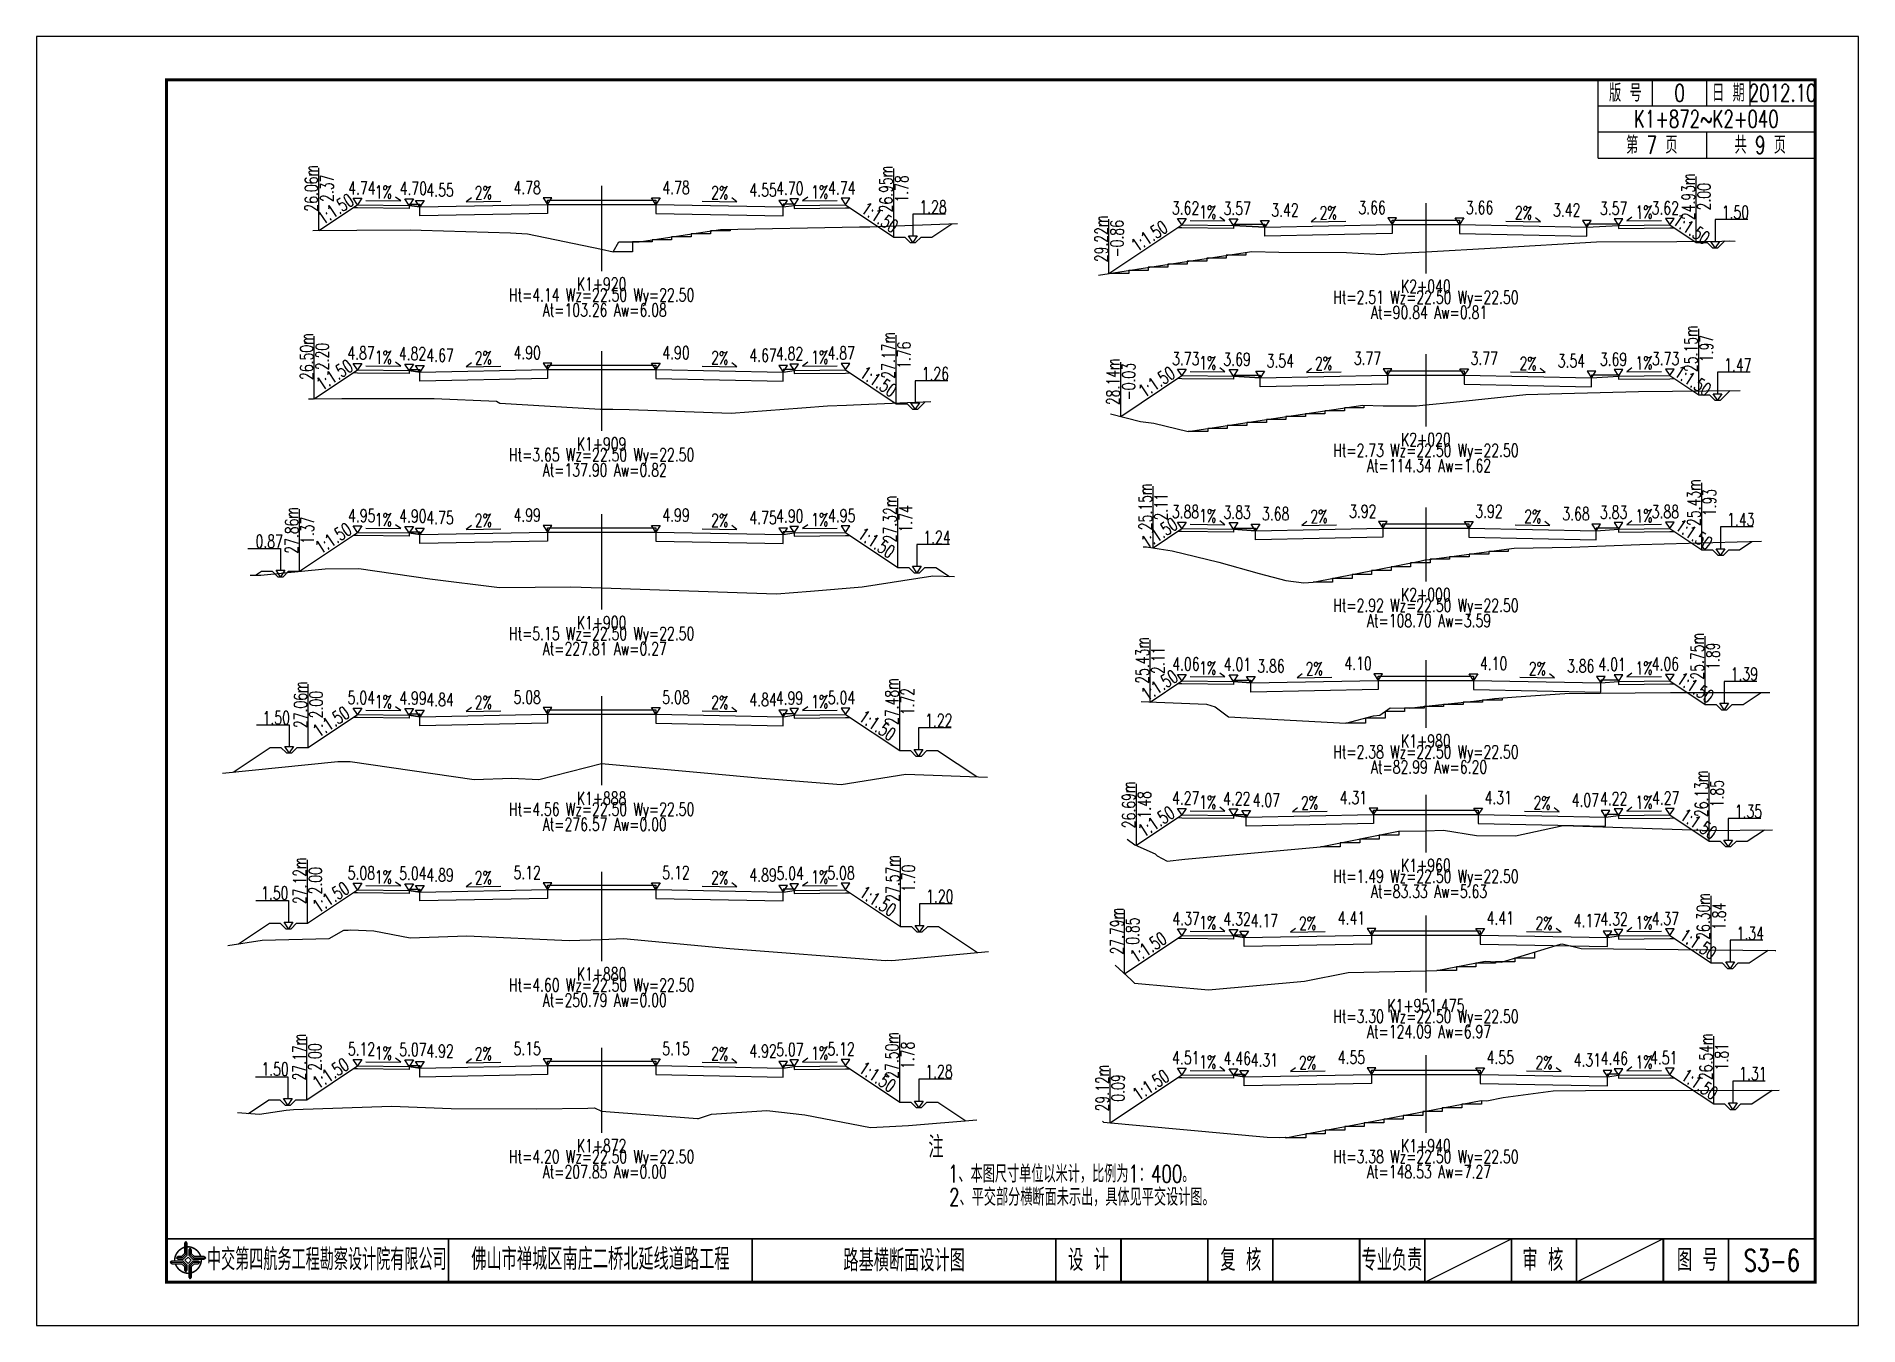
# Model space of a CAD drawing. Header units: inches. Extents: x 421 to 4881, y 2205 to 2769.
# Drawn here: x 3451.1 to 3871.1, y 2205.2 to 2502.2 of the extents above; entities that cross this region are included whole.
import ezdxf
from ezdxf.enums import TextEntityAlignment as Align

# ---------------------------------------------------------------- set-up
doc = ezdxf.new("R2010")
doc.units = ezdxf.units.IN
for name, color, linetype in [('dmx', 2, 'Continuous'), ('fengd', 3, 'Continuous'), ('lc', 3, 'Continuous'), ('shuju', 3, 'Continuous'), ('sjx', 1, 'Continuous'), ('zhix', 4, 'ByLayer'), ('右标高', 3, 'Continuous'), ('右标高1', 3, 'Continuous'), ('图框', 7, 'Continuous'), ('左标高', 3, 'Continuous'), ('左标高1', 3, 'Continuous'), ('阶梯', 4, 'Continuous'), ('附加板块标注A', 3, 'Continuous')]:
    doc.layers.add(name, color=color, linetype=linetype)
doc.styles.get("Standard").update_dxf_attribs({"font": 'simplex1.shx', "width": 0.7, "bigfont": 'hztxt.shx'})

msp = doc.modelspace()

# ---------------------------------------------------------------- texts
at = {"width": 0.7}
for tag, text, p in [('路基横断面设计图', '图 纸 名 称', (3651.09, 2220.15)), ('S3-6', '1S5-13', (3851.09, 2220.15))]:
    msp.add_attdef(tag, text=text, height=5, dxfattribs=at).set_placement(p, align=Align.MIDDLE_CENTER)
at = {"layer": 'shuju', "width": 0.7}
for s, rotation, p in [('26.06m', 90, (3514.46, 2467.18)), ('2.37', 90, (3518.06, 2467.18)), ('26.95m', 90, (3646.94, 2467.02)), ('1.78', 90, (3650.54, 2467.02)), ('24.93m', 90, (3831.87, 2465.23)), ('1:1.50', 33.6901, (3520.03, 2462.38)), ('1%', 359.4271, (3531.07, 2466.3)), ('2%', 1.1458, (3554.11, 2466.16)), ('2%', 358.8542, (3608.6, 2466.16)), ('1%', 0.5729, (3631.64, 2466.3)), ('2.00', 90, (3835.47, 2465.23)), ('1:1.50', 326.3099, (3645.51, 2460.5)), ('1%', 359.4271, (3721.07, 2461.68)), ('2%', 1.1458, (3748.86, 2461.54)), ('2%', 358.8542, (3793.85, 2461.54)), ('1%', 0.5729, (3821.64, 2461.68)), ('29.22m', 90, (3696.55, 2455.54)), ('-0.86', 90, (3700.15, 2455.54)), ('1:1.50', 33.6901, (3707.63, 2456.16)), ('1:1.50', 326.3099, (3832.6, 2457.82)), ('26.50m', 90, (3513.36, 2428.41)), ('27.17m', 90, (3647.47, 2428.7)), ('25.15m', 90, (3832.44, 2430.25)), ('1.97', 90, (3836.04, 2430.25)), ('2.20', 90, (3516.96, 2428.41)), ('1%', 359.4271, (3531.07, 2428.25)), ('2%', 1.1458, (3554.11, 2428.11)), ('2%', 358.8542, (3608.6, 2428.11)), ('1%', 0.5729, (3631.64, 2428.25)), ('1.76', 90, (3651.07, 2428.7)), ('28.14m', 90, (3699.26, 2422.61)), ('1%', 359.4271, (3721.07, 2426.95)), ('2%', 1.1458, (3747.79, 2426.81)), ('2%', 358.8542, (3794.92, 2426.81)), ('1%', 0.5729, (3821.64, 2426.95)), ('1:1.50', 33.6901, (3519.81, 2424.18)), ('1:1.50', 326.3099, (3645.18, 2422.66)), ('-0.03', 90, (3702.86, 2422.61)), ('1:1.50', 33.6901, (3709.32, 2422.56)), ('1:1.50', 326.3099, (3832.92, 2422.87)), ('25.15m', 90, (3706.72, 2393.79)), ('25.43m', 90, (3833.13, 2394.78)), ('27.32m', 90, (3647.85, 2391.01)), ('2.11', 90, (3710.32, 2393.79)), ('1.93', 90, (3836.73, 2394.78)), ('27.86m', 90, (3509.95, 2388.37)), ('1.37', 90, (3513.55, 2388.37)), ('1:1.50', 33.6901, (3519.53, 2386.56)), ('1%', 359.4271, (3531.07, 2390.81)), ('2%', 1.1458, (3554.11, 2390.67)), ('2%', 358.8542, (3608.6, 2390.67)), ('1%', 0.5729, (3631.64, 2390.81)), ('1.74', 90, (3651.45, 2391.01)), ('1:1.50', 33.6901, (3709.93, 2387.73)), ('1%', 359.4271, (3721.07, 2391.71)), ('2%', 1.1458, (3746.72, 2391.57)), ('2%', 358.8542, (3796, 2391.57)), ('1%', 0.5729, (3821.64, 2391.71)), ('1:1.50', 326.3099, (3833.2, 2387.45)), ('1:1.50', 326.3099, (3644.74, 2385.52)), ('25.43m', 90, (3706.03, 2358.43)), ('2.11', 90, (3709.63, 2358.43)), ('25.75m', 90, (3833.94, 2359.37)), ('1.89', 90, (3837.54, 2359.37)), ('1%', 359.4271, (3721.07, 2356.63)), ('2%', 1.1458, (3745.64, 2356.49)), ('2%', 358.8542, (3797.07, 2356.49)), ('1%', 0.5729, (3821.64, 2356.63)), ('27.06m', 90, (3511.96, 2348.21)), ('27.48m', 90, (3648.27, 2348.93)), ('1:1.50', 33.6901, (3709.97, 2352.67)), ('1:1.50', 326.3099, (3833.52, 2352.15)), ('2.00', 90, (3515.56, 2348.21)), ('1%', 359.4271, (3531.07, 2348.87)), ('2%', 1.1458, (3554.11, 2348.73)), ('2%', 358.8542, (3608.6, 2348.73)), ('1%', 0.5729, (3631.64, 2348.87)), ('1.72', 90, (3651.87, 2348.93)), ('1:1.50', 33.6901, (3519.03, 2344.28)), ('1:1.50', 326.3099, (3644.95, 2343.44)), ('26.13m', 90, (3834.88, 2327.7)), ('26.69m', 90, (3702.87, 2325.13)), ('1.48', 90, (3706.47, 2325.13)), ('1%', 359.4271, (3721.07, 2325.73)), ('2%', 1.1458, (3744.57, 2325.59)), ('2%', 358.8542, (3798.15, 2325.59)), ('1%', 0.5729, (3821.64, 2325.73)), ('1.85', 90, (3838.48, 2327.7)), ('1:1.50', 33.6901, (3709.24, 2321.28)), ('1:1.50', 326.3099, (3834.27, 2320.75)), ('27.12m', 90, (3511.8, 2307.64)), ('2.00', 90, (3515.4, 2307.64)), ('27.57m', 90, (3648.49, 2308.19)), ('1.70', 90, (3652.09, 2308.19)), ('1:1.50', 33.6901, (3518.96, 2303.84)), ('1%', 359.4271, (3531.07, 2308.48)), ('2%', 1.1458, (3554.11, 2308.34)), ('2%', 358.8542, (3608.6, 2308.34)), ('1%', 0.5729, (3631.64, 2308.48)), ('1:1.50', 326.3099, (3645.06, 2302.97)), ('26.30m', 90, (3835.32, 2299.43)), ('1.84', 90, (3838.92, 2299.43)), ('27.79m', 90, (3700.14, 2296.03)), ('0.85', 90, (3703.74, 2296.03)), ('1%', 359.4271, (3721.07, 2297.97)), ('2%', 1.1458, (3744.11, 2297.83)), ('2%', 358.8542, (3798.6, 2297.83)), ('1%', 0.5729, (3821.64, 2297.97)), ('1:1.50', 33.6901, (3707.39, 2292.29)), ('1:1.50', 326.3099, (3834.17, 2293.06)), ('27.50m', 90, (3648.31, 2267.4)), ('27.17m', 90, (3511.67, 2267.02)), ('2.00', 90, (3515.27, 2267.02)), ('1%', 359.4271, (3531.07, 2267.91)), ('2%', 1.1458, (3554.11, 2267.77)), ('2%', 358.8542, (3608.6, 2267.77)), ('1%', 0.5729, (3631.64, 2267.91)), ('1.78', 90, (3651.91, 2267.4)), ('26.54m', 90, (3835.91, 2267.1)), ('1.81', 90, (3839.51, 2267.1)), ('1:1.50', 33.6901, (3518.91, 2263.25)), ('1:1.50', 326.3099, (3644.97, 2262.47)), ('29.12m', 90, (3696.8, 2259.89)), ('1:1.50', 33.6901, (3707.97, 2260.58)), ('1%', 359.4271, (3721.07, 2265.88)), ('2%', 1.1458, (3744.11, 2265.73)), ('2%', 358.8542, (3798.6, 2265.73)), ('1%', 0.5729, (3821.64, 2265.88)), ('1:1.50', 326.3099, (3834.47, 2260.76)), ('0.09', 90, (3700.4, 2259.89))]:
    msp.add_text(s, height=3, rotation=rotation, dxfattribs=at).set_placement(p, align=Align.MIDDLE)
for s, p in [('1.28', (3654.61, 2461.35)), ('1.50', (3839.55, 2460.15)), ('1.47', (3840.11, 2424.97)), ('1.26', (3655.15, 2422.94)), ('1.43', (3840.8, 2389.36)), ('0.87', (3501.59, 2384.34)), ('1.24', (3655.53, 2385.25)), ('1.39', (3841.62, 2353.77)), ('1.50', (3503.22, 2343.68)), ('1.22', (3655.94, 2343.07)), ('1.35', (3842.56, 2322.11)), ('1.50', (3502.87, 2303.3)), ('1.20', (3656.17, 2302.55)), ('1.34', (3842.99, 2294.04)), ('1.50', (3502.94, 2262.73)), ('1.28', (3655.99, 2262.18)), ('1.31', (3843.58, 2261.71))]:
    msp.add_text(s, height=3, dxfattribs=at).set_placement(p)
for s, p in [('K1+920', (3581.36, 2445.11)), ('K2+040', (3771.36, 2444.57)), ('Ht=4.14 Wz=22.50 Wy=22.50', (3581.36, 2442.11)), (' At=103.26 Aw=6.08', (3581.36, 2439.11)), ('Ht=2.51 Wz=22.50 Wy=22.50', (3771.36, 2441.57)), (' At=90.84 Aw=0.81', (3771.36, 2438.57)), ('Ht=3.65 Wz=22.50 Wy=22.50', (3581.36, 2405.27)), ('K1+909', (3581.36, 2408.27)), ('Ht=2.73 Wz=22.50 Wy=22.50', (3771.36, 2406.29)), ('K2+020', (3771.36, 2409.29)), (' At=137.90 Aw=0.82', (3581.36, 2402.27)), (' At=114.34 Aw=1.62', (3771.36, 2403.29)), ('K2+000', (3771.36, 2373.57)), ('Ht=2.92 Wz=22.50 Wy=22.50', (3771.36, 2370.57)), (' At=108.70 Aw=3.59', (3771.36, 2367.57)), ('Ht=5.15 Wz=22.50 Wy=22.50', (3581.36, 2364.09)), ('K1+900', (3581.36, 2367.09)), (' At=227.81 Aw=0.27', (3581.36, 2361.09)), ('K1+980', (3771.36, 2339.83)), ('Ht=2.38 Wz=22.50 Wy=22.50', (3771.36, 2336.83)), (' At=82.99 Aw=6.20', (3771.36, 2333.83)), ('K1+888', (3581.36, 2326.62)), ('Ht=4.56 Wz=22.50 Wy=22.50', (3581.36, 2323.62)), (' At=276.57 Aw=0.00', (3581.36, 2320.62)), ('Ht=1.49 Wz=22.50 Wy=22.50', (3771.36, 2308.17)), ('K1+960', (3771.36, 2311.17)), (' At=83.33 Aw=5.63', (3771.36, 2305.17)), ('Ht=4.60 Wz=22.50 Wy=22.50', (3581.36, 2283.12)), ('K1+880', (3581.36, 2286.12)), (' At=250.79 Aw=0.00', (3581.36, 2280.12)), ('Ht=3.30 Wz=22.50 Wy=22.50', (3771.36, 2275.88)), ('K1+951.475', (3771.36, 2278.88)), (' At=124.09 Aw=6.97', (3771.36, 2272.88)), ('K1+872', (3581.36, 2246.58)), ('K1+940', (3771.36, 2246.58)), ('Ht=4.20 Wz=22.50 Wy=22.50', (3581.36, 2243.58)), ('Ht=3.38 Wz=22.50 Wy=22.50', (3771.36, 2243.58)), (' At=207.85 Aw=0.00', (3581.36, 2240.58)), (' At=148.53 Aw=7.27', (3771.36, 2240.58))]:
    msp.add_text(s, height=3, dxfattribs=at).set_placement(p, align=Align.MIDDLE)
at = {"layer": '右标高', "width": 0.7}
for s, p in [('4.78', (3567.36, 2464.95)), ('3.66', (3762.11, 2460.34)), ('4.90', (3567.36, 2426.9)), ('3.77', (3761.04, 2425.61)), ('3.92', (3759.96, 2390.37)), ('4.99', (3567.36, 2389.47)), ('4.10', (3758.89, 2355.29)), ('5.08', (3567.36, 2347.52)), ('4.31', (3757.81, 2324.38)), ('5.12', (3567.36, 2307.13)), ('4.41', (3757.36, 2296.62)), ('5.15', (3567.36, 2266.57)), ('4.55', (3757.36, 2264.53))]:
    msp.add_text(s, height=3, dxfattribs=at).set_placement(p, align=Align.BOTTOM_RIGHT)
at = {"layer": '右标高1', "width": 0.7}
for s, p in [('4.55', (3540.98, 2464.37)), ('3.42', (3735.74, 2459.75)), ('4.67', (3540.98, 2426.31)), ('3.54', (3734.66, 2425.02)), ('4.75', (3540.98, 2388.88)), ('3.68', (3733.59, 2389.78)), ('3.86', (3732.51, 2354.7)), ('4.84', (3540.98, 2346.93)), ('4.07', (3731.44, 2323.8)), ('4.89', (3540.98, 2306.54)), ('4.17', (3730.98, 2296.04)), ('4.92', (3540.98, 2265.98)), ('4.31', (3730.98, 2263.94))]:
    msp.add_text(s, height=3, dxfattribs=at).set_placement(p, align=Align.BOTTOM_LEFT)
at = {"layer": '图框'}
for s, height, width, p in [('版 号', 4, 0.7, (3817.34, 2489.15)), ('0', 4, 0.7, (3829.84, 2489.15)), ('日 期', 4, 0.7, (3841.09, 2489.15)), ('2012.10', 4, 0.7, (3853.59, 2489.15)), ('K1+872~K2+040', 4, 0.7, (3836, 2483.15)), ('第 7 页', 4, 0.7, (3823.43, 2477.15)), ('共 9 页', 4, 0.7, (3848.43, 2477.15)), ('中交第四航务工程勘察设计院有限公司', 5, 0.65, (3518.02, 2220.4)), ('佛山市禅城区南庄二桥北延线道路工程', 5, 0.7, (3581.09, 2220.47)), ('设 计', 5, 0.7, (3693.59, 2220.25)), ('复 核', 5, 0.7, (3728.69, 2220.25)), ('专业负责', 5, 0.7, (3763.54, 2220.25)), ('审 核', 5, 0.7, (3798.31, 2220.25)), ('图 号', 5, 0.7, (3833.93, 2220.25))]:
    msp.add_text(s, height=height, dxfattribs=dict(at, width=width)).set_placement(p, align=Align.MIDDLE_CENTER)
at = {"layer": '图框', "width": 0.7}
for s, height, p in [('注', 5, (3656.7, 2243.78)), ('   1、本图尺寸单位以米计，比例为1：400。', 4, (3654.95, 2238.11)), ('   2、平交部分横断面未示出，具体见平交设计图。', 4, (3655.21, 2232.75))]:
    msp.add_text(s, height=height, dxfattribs=at).set_placement(p)
at = {"layer": '左标高', "width": 0.7}
for s, p in [('4.78', (3595.36, 2464.95)), ('3.66', (3780.6, 2460.34)), ('4.90', (3595.36, 2426.9)), ('3.77', (3781.67, 2425.61)), ('3.92', (3782.75, 2390.37)), ('4.99', (3595.36, 2389.47)), ('4.10', (3783.82, 2355.29)), ('5.08', (3595.36, 2347.52)), ('4.31', (3784.9, 2324.38)), ('5.12', (3595.36, 2307.13)), ('4.41', (3785.36, 2296.62)), ('5.15', (3595.36, 2266.57)), ('4.55', (3785.36, 2264.53))]:
    msp.add_text(s, height=3, dxfattribs=at).set_placement(p, align=Align.BOTTOM_LEFT)
at = {"layer": '左标高1', "width": 0.7}
for s, p in [('4.55', (3621.73, 2464.37)), ('3.42', (3806.97, 2459.75)), ('4.67', (3621.73, 2426.31)), ('3.54', (3808.05, 2425.02)), ('4.75', (3621.73, 2388.88)), ('3.68', (3809.12, 2389.78)), ('3.86', (3810.2, 2354.7)), ('4.84', (3621.73, 2346.93)), ('4.07', (3811.27, 2323.8)), ('4.89', (3621.73, 2306.54)), ('4.17', (3811.73, 2296.04)), ('4.92', (3621.73, 2265.98)), ('4.31', (3811.73, 2263.94))]:
    msp.add_text(s, height=3, dxfattribs=at).set_placement(p, align=Align.BOTTOM_RIGHT)
at = {"layer": '附加板块标注A', "width": 0.7}
for s, p in [('4.74', (3522.96, 2464.86)), ('4.70', (3534.81, 2464.74)), ('3.62', (3712.83, 2460.24)), ('3.57', (3724.72, 2460.13)), ('4.87', (3522.76, 2426.81)), ('4.82', (3534.64, 2426.69)), ('3.73', (3712.86, 2425.51)), ('3.69', (3724.69, 2425.39)), ('3.88', (3712.8, 2390.27)), ('3.83', (3724.7, 2390.15)), ('4.95', (3522.92, 2389.37)), ('4.90', (3534.71, 2389.26)), ('4.06', (3712.9, 2355.19)), ('4.01', (3724.77, 2355.07)), ('5.04', (3522.83, 2347.43)), ('4.99', (3534.74, 2347.31)), ('4.27', (3712.85, 2324.29)), ('4.22', (3724.62, 2324.17)), ('5.08', (3522.84, 2307.04)), ('5.04', (3534.7, 2306.92)), ('4.37', (3712.93, 2296.53)), ('4.32', (3724.7, 2296.41)), ('5.12', (3522.88, 2266.47)), ('5.07', (3534.71, 2266.35)), ('4.51', (3712.87, 2264.44)), ('4.46', (3724.73, 2264.32))]:
    msp.add_text(s, height=3, dxfattribs=at).set_placement(p, align=Align.BOTTOM_LEFT)
for s, p in [('4.70', (3627.91, 2464.74)), ('4.74', (3639.88, 2464.86)), ('3.57', (3817.8, 2460.13)), ('3.62', (3829.7, 2460.24)), ('4.82', (3627.85, 2426.69)), ('4.87', (3639.74, 2426.81)), ('3.69', (3817.76, 2425.39)), ('3.73', (3829.77, 2425.51)), ('3.83', (3817.79, 2390.15)), ('3.88', (3829.71, 2390.27)), ('4.90', (3627.89, 2389.26)), ('4.95', (3639.86, 2389.37)), ('4.01', (3817.44, 2355.07)), ('4.06', (3829.72, 2355.19)), ('4.99', (3627.83, 2347.31)), ('5.04', (3639.8, 2347.43)), ('4.22', (3817.79, 2324.17)), ('4.27', (3829.79, 2324.29)), ('5.04', (3627.97, 2306.92)), ('5.08', (3639.7, 2307.04)), ('4.32', (3817.9, 2296.41)), ('4.37', (3829.71, 2296.53)), ('5.07', (3627.92, 2266.35)), ('5.12', (3639.73, 2266.47)), ('4.46', (3817.94, 2264.32)), ('4.51', (3829.33, 2264.44))]:
    msp.add_text(s, height=3, dxfattribs=at).set_placement(p, align=Align.BOTTOM_RIGHT)

# ---------------------------------------------------------------- blocks, each defined once
blk = doc.blocks.new('tb')
at = {"lineweight": -3}
h = blk.add_hatch(color=256, dxfattribs=at)
h.paths.add_polyline_path([(-1.23, -0.13), (-3.78, -0.14), (-4.14, -0.41), (-1.4, -0.44), (-0.56, -1.24), (-0.54, -2.62), (-0.27, -2.2), (-0.26, -1.06)])
h.paths.add_polyline_path([(0.13, -1.08), (0.14, -3.86), (0.41, -4.26), (0.44, -1.24), (1.25, -0.43), (2.66, -0.43), (2.26, -0.16), (1.07, -0.15)])
h.paths.add_polyline_path([(1.08, 0.3), (3.62, 0.3), (4.02, 0.56), (1.25, 0.57), (0.43, 1.39), (0.43, 2.8), (0.16, 2.41), (0.15, 1.24)])
h.paths.add_polyline_path([(-0.28, 1.21), (-0.28, 3.99), (-0.56, 4.39), (-0.57, 1.41), (-1.38, 0.6), (-2.74, 0.56), (-2.33, 0.3), (-1.2, 0.29)])
for p, q in [((-0.56, 4.39), (-0.57, 1.41)), ((-1.38, 0.6), (-2.74, 0.56)), ((-0.57, 1.41), (-1.38, 0.6)), ((0.43, 2.8), (0.43, 1.39)), ((0.43, 1.39), (1.25, 0.57)), ((1.25, 0.57), (4.02, 0.56)), ((-4.14, -0.41), (-1.4, -0.44)), ((-1.4, -0.44), (-0.56, -1.24)), ((-0.56, -1.24), (-0.54, -2.62)), ((0.41, -4.26), (0.44, -1.24)), ((0.44, -1.24), (1.25, -0.43)), ((1.25, -0.43), (2.66, -0.43))]:
    blk.add_line(p, q, dxfattribs=at)
at = {"lineweight": -3, "flags": 128}
for points in [[(-0.9, 3.99), (-0.9, 1.58), (-1.53, 0.91), (-2.34, 0.91), (-2.74, 0.56), (-2.33, 0.3), (-1.2, 0.29), (-0.28, 1.21), (-0.28, 3.99), (-0.56, 4.39)], [(-0.04, 0.77), (0.68, 0.04), (-0.04, -0.69), (-0.77, 0.05)], [(3.62, 0.92), (1.43, 0.92), (0.77, 1.54), (0.77, 2.38), (0.43, 2.8), (0.16, 2.41), (0.15, 1.24), (1.08, 0.3), (3.62, 0.3), (4.02, 0.56)], [(-3.73, -0.76), (-1.54, -0.76), (-0.89, -1.39), (-0.89, -2.21), (-0.54, -2.62), (-0.27, -2.2), (-0.26, -1.06), (-1.23, -0.13), (-3.78, -0.14), (-4.14, -0.41)], [(0.75, -3.85), (0.75, -1.43), (1.4, -0.78), (2.26, -0.78), (2.66, -0.43), (2.26, -0.16), (1.07, -0.15), (0.13, -1.08), (0.14, -3.86), (0.41, -4.26)]]:
    blk.add_lwpolyline(points, close=True, dxfattribs=at)
at = {"lineweight": -3, "const_width": 0.35, "flags": 128}
for points in [[(-0.9, 3.02, 0.324167), (-3.16, -0.14)], [(2.88, 0.92, 0.324403), (-0.24, 3.15)], [(0.75, -2.86, 0.325418), (3.02, 0.26)], [(-2.98, -0.76, 0.322976), (0.14, -2.98)]]:
    blk.add_lwpolyline(points, format="xyb", dxfattribs=at)
blk = doc.blocks.new('123')
blk.add_lwpolyline([(162.39, 2636.47), (162.39, 2933.47), (-257.61, 2933.47), (-257.61, 2636.47)], close=True)

# ---------------------------------------------------------------- linework, layer by layer
at = {"layer": 'dmx'}
for points in [[(3514.82, 2457.41), (3524.93, 2457.54), (3537.26, 2457.61), (3539.78, 2457.51), (3560.34, 2456.88), (3564.27, 2456.66), (3581.36, 2453.11), (3581.36, 2453.11), (3584, 2452.56), (3585.36, 2454.84), (3590.04, 2454.83), (3608.76, 2457.7), (3640.77, 2458.28), (3643.17, 2458.27), (3663.41, 2459.05)], [(3695.93, 2447.16), (3707.17, 2448.94), (3731.25, 2452.64), (3737.44, 2452.46), (3753.1, 2452.35), (3761.15, 2451.94), (3763.38, 2452.12), (3771.36, 2452.57), (3771.36, 2452.57), (3787.59, 2453.47), (3810.67, 2454.81), (3829.19, 2454.92), (3839.6, 2455.02), (3841.31, 2455.05), (3842.65, 2454.99)], [(3698.64, 2415.19), (3705.61, 2413.48), (3708.63, 2413.06), (3716.59, 2411.17), (3734.14, 2413.82), (3756.81, 2417.24), (3761.5, 2417.03), (3769.21, 2417.09), (3771.36, 2417.29), (3771.36, 2417.29), (3777.69, 2417.88), (3794.41, 2419.66), (3802.73, 2419.91), (3820.34, 2420.37), (3843.78, 2420.6)], [(3513.83, 2418.69), (3514.97, 2418.64), (3521.45, 2418.74), (3529.83, 2418.74), (3542.75, 2418.71), (3557.1, 2418.14), (3557.91, 2417.65), (3581.08, 2416.27), (3581.36, 2416.27), (3581.36, 2416.27), (3583.93, 2416.29), (3587.75, 2416.17), (3611.23, 2415.39), (3627.5, 2416.58), (3633.46, 2417.02), (3637.81, 2417.21), (3639.39, 2417.3), (3657.23, 2418.03)], [(3706.23, 2384.54), (3706.97, 2384.58), (3709.85, 2384.13), (3712.86, 2383.61), (3723.63, 2381.02), (3732.94, 2378.41), (3739.11, 2376.8), (3743.23, 2376.25), (3745.34, 2376.4), (3769.94, 2381.3), (3771.23, 2381.55), (3771.26, 2381.56), (3771.36, 2381.57), (3771.36, 2381.57), (3771.52, 2381.59), (3791.69, 2384.29), (3804.87, 2384.52), (3820.66, 2385.08), (3848.71, 2385.86)], [(3500.37, 2378), (3502.84, 2378.04), (3517.61, 2379.53), (3525.42, 2379.6), (3541.75, 2377.22), (3557.84, 2375.21), (3574.24, 2375.33), (3581.36, 2375.09), (3581.36, 2375.09), (3614.85, 2373.99), (3621.71, 2373.77), (3629.52, 2374.34), (3641.45, 2375.33), (3657.73, 2377.88), (3662.71, 2377.71)], [(3705.72, 2348.9), (3709.26, 2348.74), (3720.76, 2348.32), (3722.76, 2347.7), (3725.87, 2345.38), (3752.94, 2343.91), (3759.31, 2345.62), (3760.73, 2345.75), (3763.15, 2347.45), (3767.54, 2347.42), (3771.36, 2347.83), (3771.36, 2347.83), (3782.4, 2349.02), (3786.01, 2349.44), (3787.16, 2349.65), (3792.2, 2350.03), (3803.37, 2350.8), (3827.72, 2350.99), (3832.27, 2351.02), (3832.53, 2351.04), (3850.66, 2351.03)], [(3493.96, 2332.41), (3520.58, 2335.1), (3523.43, 2335.12), (3552.01, 2330.96), (3560.69, 2331.26), (3566.9, 2330.98), (3581.36, 2334.62), (3581.36, 2334.62), (3605.86, 2332.42), (3618.32, 2331.28), (3636.58, 2329.84), (3651.5, 2332.18), (3670.32, 2331.53)], [(3702.51, 2317.18), (3704.31, 2315.94), (3708.94, 2313.83), (3709.4, 2313.35), (3711.75, 2312.17), (3715.78, 2312.6), (3747.1, 2315.47), (3765.05, 2319.02), (3771.36, 2319.17), (3771.36, 2319.17), (3775.43, 2319.26), (3783.03, 2318.04), (3792, 2317.96), (3803.02, 2320.34), (3834.96, 2319.26), (3835.07, 2319.23), (3836.26, 2319.22), (3851.22, 2319.4)], [(3495.2, 2292.71), (3503.15, 2293.96), (3518.56, 2294.3), (3521.97, 2296.21), (3522.92, 2296.27), (3523.59, 2296.29), (3528.84, 2296.09), (3537.27, 2294.45), (3550.31, 2294.91), (3573.88, 2293.84), (3581.36, 2294.12), (3581.36, 2294.12), (3586.4, 2294.31), (3610.89, 2292.06), (3646.77, 2289.23), (3647.34, 2289.32), (3648.26, 2289.29), (3670.53, 2291.31)], [(3699.71, 2288.21), (3703.46, 2284.79), (3704.21, 2284.02), (3721.25, 2282.5), (3743.36, 2284.5), (3753.47, 2286.5), (3771.36, 2286.88), (3771.36, 2286.88), (3773.89, 2286.94), (3785.03, 2289.1), (3788.8, 2288.88), (3802.42, 2292.99), (3802.79, 2293.07), (3803.07, 2293.06), (3807.12, 2291.99), (3851.89, 2291.59), (3852.01, 2291.6)], [(3497.46, 2254.24), (3502.54, 2253.83), (3508.65, 2254.8), (3510.38, 2254.9), (3532.96, 2255.69), (3546.67, 2255.17), (3566.46, 2255.09), (3578.2, 2255.22), (3579.72, 2255.28), (3581.36, 2254.58), (3581.36, 2254.58), (3603.44, 2252.83), (3603.7, 2252.84), (3606.7, 2253.88), (3619.44, 2254.73), (3628.22, 2253.71), (3643.33, 2250.8), (3652.07, 2251.28), (3667.83, 2252.53)], [(3696.81, 2252.25), (3697.06, 2252.03), (3734.8, 2248.56), (3737.54, 2248.51), (3738.94, 2248.54), (3739.15, 2248.39), (3741.28, 2248.87), (3756.03, 2251.61), (3771.36, 2254.58), (3771.36, 2254.58), (3784.07, 2257.04), (3785.44, 2256.96), (3789.2, 2257.67), (3800.69, 2259.26), (3808.13, 2259.27), (3852.82, 2259.37)]]:
    msp.add_lwpolyline(points, dxfattribs=at)
at = {"layer": 'fengd'}
for points in [[(3536.98, 2463.24), (3536.98, 2463.49), (3539.48, 2463.49), (3539.48, 2462.87)], [(3568.86, 2463.45), (3568.86, 2464.45), (3581.36, 2464.45), (3581.36, 2464.45), (3593.86, 2464.45), (3593.86, 2463.45)], [(3625.73, 2463.24), (3625.73, 2463.49), (3623.23, 2463.49), (3623.23, 2462.87)], [(3726.98, 2458.63), (3726.98, 2458.88), (3734.24, 2458.88), (3734.24, 2458.25)], [(3763.61, 2458.84), (3763.61, 2459.84), (3771.36, 2459.84), (3771.36, 2459.84), (3779.1, 2459.84), (3779.1, 2458.84)], [(3815.73, 2458.63), (3815.73, 2458.88), (3808.47, 2458.88), (3808.47, 2458.25)], [(3536.98, 2425.19), (3536.98, 2425.44), (3539.48, 2425.44), (3539.48, 2424.81)], [(3568.86, 2425.4), (3568.86, 2426.4), (3581.36, 2426.4), (3581.36, 2426.4), (3593.86, 2426.4), (3593.86, 2425.4)], [(3625.73, 2425.19), (3625.73, 2425.44), (3623.23, 2425.44), (3623.23, 2424.81)], [(3726.98, 2423.89), (3726.98, 2424.14), (3733.16, 2424.14), (3733.16, 2423.52)], [(3762.54, 2424.11), (3762.54, 2425.11), (3771.36, 2425.11), (3771.36, 2425.11), (3780.17, 2425.11), (3780.17, 2424.11)], [(3815.73, 2423.89), (3815.73, 2424.14), (3809.55, 2424.14), (3809.55, 2423.52)], [(3761.46, 2388.87), (3761.46, 2389.87), (3771.36, 2389.87), (3771.36, 2389.87), (3781.25, 2389.87), (3781.25, 2388.87)], [(3536.98, 2387.76), (3536.98, 2388.01), (3539.48, 2388.01), (3539.48, 2387.38)], [(3568.86, 2387.97), (3568.86, 2388.97), (3581.36, 2388.97), (3581.36, 2388.97), (3593.86, 2388.97), (3593.86, 2387.97)], [(3625.73, 2387.76), (3625.73, 2388.01), (3623.23, 2388.01), (3623.23, 2387.38)], [(3726.98, 2388.65), (3726.98, 2388.9), (3732.09, 2388.9), (3732.09, 2388.28)], [(3815.73, 2388.65), (3815.73, 2388.9), (3810.62, 2388.9), (3810.62, 2388.28)], [(3726.98, 2353.57), (3726.98, 2353.82), (3731.01, 2353.82), (3731.01, 2353.2)], [(3760.39, 2353.79), (3760.39, 2354.79), (3771.36, 2354.79), (3771.36, 2354.79), (3782.32, 2354.79), (3782.32, 2353.79)], [(3815.73, 2353.57), (3815.73, 2353.82), (3811.7, 2353.82), (3811.7, 2353.2)], [(3536.98, 2345.81), (3536.98, 2346.06), (3539.48, 2346.06), (3539.48, 2345.43)], [(3568.86, 2346.02), (3568.86, 2347.02), (3581.36, 2347.02), (3581.36, 2347.02), (3593.86, 2347.02), (3593.86, 2346.02)], [(3625.73, 2345.81), (3625.73, 2346.06), (3623.23, 2346.06), (3623.23, 2345.43)], [(3726.98, 2322.67), (3726.98, 2322.92), (3729.94, 2322.92), (3729.94, 2322.3)], [(3759.31, 2322.88), (3759.31, 2323.88), (3771.36, 2323.88), (3771.36, 2323.88), (3783.4, 2323.88), (3783.4, 2322.88)], [(3815.73, 2322.67), (3815.73, 2322.92), (3812.77, 2322.92), (3812.77, 2322.3)], [(3568.86, 2305.63), (3568.86, 2306.63), (3581.36, 2306.63), (3581.36, 2306.63), (3593.86, 2306.63), (3593.86, 2305.63)], [(3536.98, 2305.42), (3536.98, 2305.67), (3539.48, 2305.67), (3539.48, 2305.04)], [(3625.73, 2305.42), (3625.73, 2305.67), (3623.23, 2305.67), (3623.23, 2305.04)], [(3726.98, 2294.91), (3726.98, 2295.16), (3729.48, 2295.16), (3729.48, 2294.54)], [(3758.86, 2295.12), (3758.86, 2296.12), (3771.36, 2296.12), (3771.36, 2296.12), (3783.86, 2296.12), (3783.86, 2295.12)], [(3815.73, 2294.91), (3815.73, 2295.16), (3813.23, 2295.16), (3813.23, 2294.54)], [(3536.98, 2264.85), (3536.98, 2265.1), (3539.48, 2265.1), (3539.48, 2264.48)], [(3568.86, 2265.07), (3568.86, 2266.07), (3581.36, 2266.07), (3581.36, 2266.07), (3593.86, 2266.07), (3593.86, 2265.07)], [(3625.73, 2264.85), (3625.73, 2265.1), (3623.23, 2265.1), (3623.23, 2264.48)], [(3758.86, 2263.03), (3758.86, 2264.03), (3771.36, 2264.03), (3771.36, 2264.03), (3783.86, 2264.03), (3783.86, 2263.03)], [(3726.98, 2262.82), (3726.98, 2263.07), (3729.48, 2263.07), (3729.48, 2262.44)], [(3815.73, 2262.82), (3815.73, 2263.07), (3813.23, 2263.07), (3813.23, 2262.44)]]:
    msp.add_lwpolyline(points, dxfattribs=at)
at = {"layer": 'lc'}
for points in [[(3568.86, 2463.45), (3568.86, 2461.38), (3539.48, 2460.79), (3539.48, 2462.87), (3536.98, 2463.24), (3536.98, 2462.54), (3525.11, 2462.66), (3524.07, 2462.67)], [(3593.86, 2463.45), (3593.86, 2461.38), (3623.23, 2460.79), (3623.23, 2462.87), (3625.73, 2463.24), (3625.73, 2462.54), (3637.61, 2462.66), (3638.64, 2462.67)], [(3763.61, 2458.84), (3763.61, 2456.76), (3734.24, 2456.18), (3734.24, 2458.25), (3726.98, 2458.63), (3726.98, 2457.93), (3715.11, 2458.04), (3714.07, 2458.05)], [(3779.1, 2458.84), (3779.1, 2456.76), (3808.47, 2456.18), (3808.47, 2458.25), (3815.73, 2458.63), (3815.73, 2457.93), (3827.61, 2458.04), (3828.64, 2458.05)], [(3568.86, 2425.4), (3568.86, 2423.32), (3539.48, 2422.74), (3539.48, 2424.81), (3536.98, 2425.19), (3536.98, 2424.49), (3525.11, 2424.61), (3524.07, 2424.62)], [(3593.86, 2425.4), (3593.86, 2423.32), (3623.23, 2422.74), (3623.23, 2424.81), (3625.73, 2425.19), (3625.73, 2424.49), (3637.61, 2424.61), (3638.64, 2424.62)], [(3762.54, 2424.11), (3762.54, 2422.03), (3733.16, 2421.44), (3733.16, 2423.52), (3726.98, 2423.89), (3726.98, 2423.19), (3715.11, 2423.31), (3714.07, 2423.32)], [(3780.17, 2424.11), (3780.17, 2422.03), (3809.55, 2421.44), (3809.55, 2423.52), (3815.73, 2423.89), (3815.73, 2423.19), (3827.61, 2423.31), (3828.64, 2423.32)], [(3568.86, 2387.97), (3568.86, 2385.89), (3539.48, 2385.31), (3539.48, 2387.38), (3536.98, 2387.76), (3536.98, 2387.06), (3525.11, 2387.17), (3524.07, 2387.18)], [(3593.86, 2387.97), (3593.86, 2385.89), (3623.23, 2385.31), (3623.23, 2387.38), (3625.73, 2387.76), (3625.73, 2387.06), (3637.61, 2387.17), (3638.64, 2387.18)], [(3761.46, 2388.87), (3761.46, 2386.79), (3732.09, 2386.2), (3732.09, 2388.28), (3726.98, 2388.65), (3726.98, 2387.95), (3715.11, 2388.07), (3714.07, 2388.08)], [(3781.25, 2388.87), (3781.25, 2386.79), (3810.62, 2386.2), (3810.62, 2388.28), (3815.73, 2388.65), (3815.73, 2387.95), (3827.61, 2388.07), (3828.64, 2388.08)], [(3760.39, 2353.79), (3760.39, 2351.71), (3731.01, 2351.12), (3731.01, 2353.2), (3726.98, 2353.57), (3726.98, 2352.87), (3715.11, 2352.99), (3714.07, 2353)], [(3782.32, 2353.79), (3782.32, 2351.71), (3811.7, 2351.12), (3811.7, 2353.2), (3815.73, 2353.57), (3815.73, 2352.87), (3827.61, 2352.99), (3828.64, 2353)], [(3568.86, 2346.02), (3568.86, 2343.94), (3539.48, 2343.36), (3539.48, 2345.43), (3536.98, 2345.81), (3536.98, 2345.11), (3525.11, 2345.23), (3524.07, 2345.24)], [(3593.86, 2346.02), (3593.86, 2343.94), (3623.23, 2343.36), (3623.23, 2345.43), (3625.73, 2345.81), (3625.73, 2345.11), (3637.61, 2345.23), (3638.64, 2345.24)], [(3759.31, 2322.88), (3759.31, 2320.81), (3729.94, 2320.22), (3729.94, 2322.3), (3726.98, 2322.67), (3726.98, 2321.97), (3715.11, 2322.09), (3714.07, 2322.1)], [(3783.4, 2322.88), (3783.4, 2320.81), (3812.77, 2320.22), (3812.77, 2322.3), (3815.73, 2322.67), (3815.73, 2321.97), (3827.61, 2322.09), (3828.64, 2322.1)], [(3568.86, 2305.63), (3568.86, 2303.55), (3539.48, 2302.97), (3539.48, 2305.04), (3536.98, 2305.42), (3536.98, 2304.72), (3525.11, 2304.84), (3524.07, 2304.85)], [(3593.86, 2305.63), (3593.86, 2303.55), (3623.23, 2302.97), (3623.23, 2305.04), (3625.73, 2305.42), (3625.73, 2304.72), (3637.61, 2304.84), (3638.64, 2304.85)], [(3758.86, 2295.12), (3758.86, 2293.05), (3729.48, 2292.46), (3729.48, 2294.54), (3726.98, 2294.91), (3726.98, 2294.21), (3715.11, 2294.33), (3714.07, 2294.34)], [(3783.86, 2295.12), (3783.86, 2293.05), (3813.23, 2292.46), (3813.23, 2294.54), (3815.73, 2294.91), (3815.73, 2294.21), (3827.61, 2294.33), (3828.64, 2294.34)], [(3568.86, 2265.07), (3568.86, 2262.99), (3539.48, 2262.4), (3539.48, 2264.48), (3536.98, 2264.85), (3536.98, 2264.15), (3525.11, 2264.27), (3524.07, 2264.28)], [(3593.86, 2265.07), (3593.86, 2262.99), (3623.23, 2262.4), (3623.23, 2264.48), (3625.73, 2264.85), (3625.73, 2264.15), (3637.61, 2264.27), (3638.64, 2264.28)], [(3758.86, 2263.03), (3758.86, 2260.95), (3729.48, 2260.37), (3729.48, 2262.44), (3726.98, 2262.82), (3726.98, 2262.12), (3715.11, 2262.24), (3714.07, 2262.25)], [(3783.86, 2263.03), (3783.86, 2260.95), (3813.23, 2260.37), (3813.23, 2262.44), (3815.73, 2262.82), (3815.73, 2262.12), (3827.61, 2262.24), (3828.64, 2262.25)]]:
    msp.add_lwpolyline(points, dxfattribs=at)
at = {"layer": 'shuju'}
for p, q in [((3516.21, 2457.43), (3516.21, 2471.92)), ((3648.74, 2455.94), (3648.74, 2471.7)), ((3833.67, 2454.7), (3833.67, 2469.88)), ((3698.3, 2447.54), (3698.3, 2460.04)), ((3515.11, 2418.64), (3515.11, 2433.12)), ((3649.27, 2417.53), (3649.27, 2433.33)), ((3834.24, 2419.59), (3834.24, 2434.83)), ((3701.01, 2414.61), (3701.01, 2427.11)), ((3708.47, 2384.35), (3708.47, 2398.55)), ((3834.93, 2383.89), (3834.93, 2399.29)), ((3649.65, 2379.84), (3649.65, 2395.8)), ((3511.7, 2378.93), (3511.7, 2393.21)), ((3707.78, 2348.81), (3707.78, 2363.12)), ((3835.74, 2348.27), (3835.74, 2364.01)), ((3513.71, 2338.33), (3513.71, 2352.94)), ((3650.07, 2337.62), (3650.07, 2353.62)), ((3836.68, 2316.74), (3836.68, 2332.47)), ((3704.62, 2315.8), (3704.62, 2329.98)), ((3513.55, 2297.83), (3513.55, 2312.48)), ((3650.29, 2297.08), (3650.29, 2312.93)), ((3837.12, 2288.69), (3837.12, 2304.16)), ((3701.89, 2286.22), (3701.89, 2300.93)), ((3513.42, 2257.18), (3513.42, 2271.65)), ((3650.11, 2256.63), (3650.11, 2272.13)), ((3837.71, 2256.2), (3837.71, 2271.81)), ((3698.55, 2251.89), (3698.55, 2264.39))]:
    msp.add_line(p, q, dxfattribs=at)
for points in [[(3527.05, 2464.34), (3535.05, 2464.26), (3533.85, 2465.15)], [(3551.34, 2464.98), (3550.15, 2464.08), (3558.15, 2464.24)], [(3604.56, 2464.24), (3612.56, 2464.08), (3611.37, 2464.98)], [(3628.86, 2465.15), (3627.66, 2464.26), (3635.66, 2464.34)], [(3660.61, 2461.19), (3653.11, 2461.19), (3653.11, 2456.19)], [(3717.05, 2459.72), (3725.05, 2459.64), (3723.85, 2460.54)], [(3746.1, 2460.37), (3744.91, 2459.46), (3752.9, 2459.62)], [(3789.81, 2459.62), (3797.81, 2459.46), (3796.61, 2460.37)], [(3818.86, 2460.54), (3817.66, 2459.64), (3825.66, 2459.72)], [(3845.55, 2459.95), (3838.05, 2459.95), (3838.05, 2454.95)], [(3527.05, 2426.29), (3535.05, 2426.21), (3533.85, 2427.1)], [(3551.34, 2426.93), (3550.15, 2426.03), (3558.15, 2426.19)], [(3604.56, 2426.19), (3612.56, 2426.03), (3611.37, 2426.93)], [(3628.86, 2427.1), (3627.66, 2426.21), (3635.66, 2426.29)], [(3717.05, 2424.99), (3725.05, 2424.91), (3723.85, 2425.81)], [(3745.03, 2425.64), (3743.83, 2424.73), (3751.83, 2424.89)], [(3790.88, 2424.89), (3798.88, 2424.73), (3797.69, 2425.64)], [(3818.86, 2425.81), (3817.66, 2424.91), (3825.66, 2424.99)], [(3846.11, 2424.84), (3838.61, 2424.84), (3838.61, 2419.84)], [(3661.15, 2422.78), (3653.65, 2422.78), (3653.65, 2417.78)], [(3717.05, 2389.75), (3725.05, 2389.67), (3723.85, 2390.57)], [(3743.95, 2390.4), (3742.76, 2389.49), (3750.75, 2389.65)], [(3791.96, 2389.65), (3799.96, 2389.49), (3798.76, 2390.4)], [(3818.86, 2390.57), (3817.66, 2389.67), (3825.66, 2389.75)], [(3527.05, 2388.85), (3535.05, 2388.77), (3533.85, 2389.67)], [(3551.34, 2389.5), (3550.15, 2388.59), (3558.15, 2388.75)], [(3604.56, 2388.75), (3612.56, 2388.59), (3611.37, 2389.5)], [(3628.86, 2389.67), (3627.66, 2388.77), (3635.66, 2388.85)], [(3846.8, 2389.14), (3839.3, 2389.14), (3839.3, 2384.14)], [(3499.82, 2384.18), (3507.32, 2384.18), (3507.32, 2379.18)], [(3661.53, 2385.09), (3654.03, 2385.09), (3654.03, 2380.09)], [(3717.05, 2354.67), (3725.05, 2354.59), (3723.85, 2355.49)], [(3742.88, 2355.32), (3741.68, 2354.41), (3749.68, 2354.57)], [(3793.03, 2354.57), (3801.03, 2354.41), (3799.83, 2355.32)], [(3818.86, 2355.49), (3817.66, 2354.59), (3825.66, 2354.67)], [(3847.62, 2353.52), (3840.12, 2353.52), (3840.12, 2348.52)], [(3527.05, 2346.91), (3535.05, 2346.83), (3533.85, 2347.72)], [(3551.34, 2347.55), (3550.15, 2346.65), (3558.15, 2346.81)], [(3604.56, 2346.81), (3612.56, 2346.65), (3611.37, 2347.55)], [(3628.86, 2347.72), (3627.66, 2346.83), (3635.66, 2346.91)], [(3501.84, 2343.58), (3509.34, 2343.58), (3509.34, 2338.58)], [(3661.94, 2342.87), (3654.44, 2342.87), (3654.44, 2337.87)], [(3717.05, 2323.77), (3725.05, 2323.69), (3723.85, 2324.58)], [(3741.8, 2324.42), (3740.61, 2323.51), (3748.61, 2323.67)], [(3794.11, 2323.67), (3802.1, 2323.51), (3800.91, 2324.42)], [(3818.86, 2324.58), (3817.66, 2323.69), (3825.66, 2323.77)], [(3848.56, 2321.99), (3841.06, 2321.99), (3841.06, 2316.99)], [(3527.05, 2306.52), (3535.05, 2306.44), (3533.85, 2307.33)], [(3551.34, 2307.16), (3550.15, 2306.26), (3558.15, 2306.42)], [(3604.56, 2306.42), (3612.56, 2306.26), (3611.37, 2307.16)], [(3628.86, 2307.33), (3627.66, 2306.44), (3635.66, 2306.52)], [(3501.67, 2303.08), (3509.17, 2303.08), (3509.17, 2298.08)], [(3662.17, 2302.33), (3654.67, 2302.33), (3654.67, 2297.33)], [(3717.05, 2296.01), (3725.05, 2295.93), (3723.85, 2296.83)], [(3741.34, 2296.66), (3740.15, 2295.75), (3748.15, 2295.91)], [(3794.56, 2295.91), (3802.56, 2295.75), (3801.37, 2296.66)], [(3818.86, 2296.83), (3817.66, 2295.93), (3825.66, 2296.01)], [(3848.99, 2293.94), (3841.49, 2293.94), (3841.49, 2288.94)], [(3527.05, 2265.95), (3535.05, 2265.87), (3533.85, 2266.77)], [(3551.34, 2266.6), (3550.15, 2265.69), (3558.15, 2265.85)], [(3604.56, 2265.85), (3612.56, 2265.69), (3611.37, 2266.6)], [(3628.86, 2266.77), (3627.66, 2265.87), (3635.66, 2265.95)], [(3717.05, 2263.92), (3725.05, 2263.84), (3723.85, 2264.73)], [(3741.34, 2264.56), (3740.15, 2263.66), (3748.15, 2263.81)], [(3794.56, 2263.81), (3802.56, 2263.66), (3801.37, 2264.56)], [(3818.86, 2264.73), (3817.66, 2263.84), (3825.66, 2263.92)], [(3501.55, 2262.43), (3509.05, 2262.43), (3509.05, 2257.43)], [(3661.99, 2261.88), (3654.49, 2261.88), (3654.49, 2256.88)], [(3849.58, 2261.45), (3842.08, 2261.45), (3842.08, 2256.45)]]:
    msp.add_lwpolyline(points, dxfattribs=at)
for points in [[(3652.11, 2456.19), (3654.11, 2456.19), (3653.11, 2454.69)], [(3837.05, 2454.95), (3839.05, 2454.95), (3838.05, 2453.45)], [(3837.61, 2419.84), (3839.61, 2419.84), (3838.61, 2418.34)], [(3652.65, 2417.78), (3654.65, 2417.78), (3653.65, 2416.28)], [(3838.3, 2384.14), (3840.3, 2384.14), (3839.3, 2382.64)], [(3506.32, 2379.18), (3508.32, 2379.18), (3507.32, 2377.68)], [(3653.03, 2380.09), (3655.03, 2380.09), (3654.03, 2378.59)], [(3839.12, 2348.52), (3841.12, 2348.52), (3840.12, 2347.02)], [(3508.34, 2338.58), (3510.34, 2338.58), (3509.34, 2337.08)], [(3653.44, 2337.87), (3655.44, 2337.87), (3654.44, 2336.37)], [(3840.06, 2316.99), (3842.06, 2316.99), (3841.06, 2315.49)], [(3508.17, 2298.08), (3510.17, 2298.08), (3509.17, 2296.58)], [(3653.67, 2297.33), (3655.67, 2297.33), (3654.67, 2295.83)], [(3840.49, 2288.94), (3842.49, 2288.94), (3841.49, 2287.44)], [(3508.05, 2257.43), (3510.05, 2257.43), (3509.05, 2255.93)], [(3653.49, 2256.88), (3655.49, 2256.88), (3654.49, 2255.38)], [(3841.08, 2256.45), (3843.08, 2256.45), (3842.08, 2254.95)]]:
    msp.add_lwpolyline(points, close=True, dxfattribs=at)
at = {"layer": 'sjx'}
for points in [[(3516.21, 2457.43), (3525.11, 2463.36), (3525.11, 2463.36), (3536.98, 2463.24), (3539.48, 2462.87), (3539.48, 2462.87), (3539.48, 2462.87), (3568.86, 2463.45), (3581.36, 2463.45), (3593.86, 2463.45), (3623.23, 2462.87), (3623.23, 2462.87), (3623.23, 2462.87), (3625.73, 2463.24), (3637.61, 2463.36), (3637.61, 2463.36), (3648.74, 2455.94), (3648.74, 2455.94), (3651.24, 2455.94), (3652.49, 2454.69), (3653.74, 2454.69), (3654.99, 2455.94), (3657.49, 2455.94), (3662.07, 2458.99)], [(3698.3, 2447.54), (3715.11, 2458.74), (3715.11, 2458.74), (3726.98, 2458.63), (3734.24, 2458.25), (3734.24, 2458.25), (3734.24, 2458.25), (3763.61, 2458.84), (3771.36, 2458.84), (3779.1, 2458.84), (3808.47, 2458.25), (3808.47, 2458.25), (3808.47, 2458.25), (3815.73, 2458.63), (3827.61, 2458.74), (3827.61, 2458.74), (3833.67, 2454.7), (3833.67, 2454.7), (3836.17, 2454.7), (3837.42, 2453.45), (3838.67, 2453.45), (3840.25, 2455.03)], [(3515.11, 2418.64), (3525.11, 2425.31), (3525.11, 2425.31), (3536.98, 2425.19), (3539.48, 2424.81), (3539.48, 2424.81), (3539.48, 2424.81), (3568.86, 2425.4), (3581.36, 2425.4), (3593.86, 2425.4), (3623.23, 2424.81), (3623.23, 2424.81), (3623.23, 2424.81), (3625.73, 2425.19), (3637.61, 2425.31), (3637.61, 2425.31), (3649.27, 2417.53), (3649.27, 2417.53), (3651.77, 2417.53), (3653.02, 2416.28), (3654.27, 2416.28), (3655.97, 2417.98)], [(3701.01, 2414.61), (3715.11, 2424.01), (3715.11, 2424.01), (3726.98, 2423.89), (3733.16, 2423.52), (3733.16, 2423.52), (3733.16, 2423.52), (3762.54, 2424.11), (3771.36, 2424.11), (3780.17, 2424.11), (3809.55, 2423.52), (3809.55, 2423.52), (3809.55, 2423.52), (3815.73, 2423.89), (3827.61, 2424.01), (3827.61, 2424.01), (3834.24, 2419.59), (3834.24, 2419.59), (3836.74, 2419.59), (3837.99, 2418.34), (3839.24, 2418.34), (3841.47, 2420.57)], [(3501.58, 2378.02), (3502.95, 2378.93), (3505.45, 2378.93), (3506.7, 2377.68), (3507.95, 2377.68), (3509.2, 2378.93), (3511.7, 2378.93), (3511.7, 2378.93), (3525.11, 2387.87), (3525.11, 2387.87), (3536.98, 2387.76), (3539.48, 2387.38), (3539.48, 2387.38), (3539.48, 2387.38), (3568.86, 2387.97), (3581.36, 2387.97), (3593.86, 2387.97), (3623.23, 2387.38), (3623.23, 2387.38), (3623.23, 2387.38), (3625.73, 2387.76), (3637.61, 2387.87), (3637.61, 2387.87), (3649.65, 2379.84), (3649.65, 2379.84), (3652.15, 2379.84), (3653.4, 2378.59), (3654.65, 2378.59), (3655.9, 2379.84), (3658.4, 2379.84), (3661.54, 2377.75)], [(3708.47, 2384.35), (3715.11, 2388.77), (3715.11, 2388.77), (3726.98, 2388.65), (3732.09, 2388.28), (3732.09, 2388.28), (3732.09, 2388.28), (3761.46, 2388.87), (3771.36, 2388.87), (3781.25, 2388.87), (3810.62, 2388.28), (3810.62, 2388.28), (3810.62, 2388.28), (3815.73, 2388.65), (3827.61, 2388.77), (3827.61, 2388.77), (3834.93, 2383.89), (3834.93, 2383.89), (3837.43, 2383.89), (3838.68, 2382.64), (3839.93, 2382.64), (3841.18, 2383.89), (3843.68, 2383.89), (3846.53, 2385.8)], [(3707.78, 2348.81), (3715.11, 2353.69), (3715.11, 2353.69), (3726.98, 2353.57), (3731.01, 2353.2), (3731.01, 2353.2), (3731.01, 2353.2), (3760.39, 2353.79), (3771.36, 2353.79), (3782.32, 2353.79), (3811.7, 2353.2), (3811.7, 2353.2), (3811.7, 2353.2), (3815.73, 2353.57), (3827.61, 2353.69), (3827.61, 2353.69), (3835.74, 2348.27), (3835.74, 2348.27), (3838.24, 2348.27), (3839.49, 2347.02), (3840.74, 2347.02), (3841.99, 2348.27), (3844.49, 2348.27), (3848.63, 2351.03)], [(3496.46, 2332.66), (3504.96, 2338.33), (3507.46, 2338.33), (3508.71, 2337.08), (3509.96, 2337.08), (3511.21, 2338.33), (3513.71, 2338.33), (3513.71, 2338.33), (3525.11, 2345.93), (3525.11, 2345.93), (3536.98, 2345.81), (3539.48, 2345.43), (3539.48, 2345.43), (3539.48, 2345.43), (3568.86, 2346.02), (3581.36, 2346.02), (3593.86, 2346.02), (3623.23, 2345.43), (3623.23, 2345.43), (3623.23, 2345.43), (3625.73, 2345.81), (3637.61, 2345.93), (3637.61, 2345.93), (3650.07, 2337.62), (3650.07, 2337.62), (3652.57, 2337.62), (3653.82, 2336.37), (3655.07, 2336.37), (3656.32, 2337.62), (3658.82, 2337.62), (3667.82, 2331.62)], [(3704.62, 2315.8), (3715.11, 2322.79), (3715.11, 2322.79), (3726.98, 2322.67), (3729.94, 2322.3), (3729.94, 2322.3), (3729.94, 2322.3), (3759.31, 2322.88), (3771.36, 2322.88), (3783.4, 2322.88), (3812.77, 2322.3), (3812.77, 2322.3), (3812.77, 2322.3), (3815.73, 2322.67), (3827.61, 2322.79), (3827.61, 2322.79), (3836.68, 2316.74), (3836.68, 2316.74), (3839.18, 2316.74), (3840.43, 2315.49), (3841.68, 2315.49), (3842.93, 2316.74), (3845.43, 2316.74), (3849.39, 2319.38)], [(3497.7, 2293.1), (3504.8, 2297.83), (3507.3, 2297.83), (3508.55, 2296.58), (3509.8, 2296.58), (3511.05, 2297.83), (3513.55, 2297.83), (3513.55, 2297.83), (3525.11, 2305.54), (3525.11, 2305.54), (3536.98, 2305.42), (3539.48, 2305.04), (3539.48, 2305.04), (3539.48, 2305.04), (3568.86, 2305.63), (3581.36, 2305.63), (3593.86, 2305.63), (3623.23, 2305.04), (3623.23, 2305.04), (3623.23, 2305.04), (3625.73, 2305.42), (3637.61, 2305.54), (3637.61, 2305.54), (3650.29, 2297.08), (3650.29, 2297.08), (3652.79, 2297.08), (3654.04, 2295.83), (3655.29, 2295.83), (3656.54, 2297.08), (3659.04, 2297.08), (3668.03, 2291.09)], [(3701.89, 2286.22), (3715.11, 2295.03), (3715.11, 2295.03), (3726.98, 2294.91), (3729.48, 2294.54), (3729.48, 2294.54), (3729.48, 2294.54), (3758.86, 2295.12), (3771.36, 2295.12), (3783.86, 2295.12), (3813.23, 2294.54), (3813.23, 2294.54), (3813.23, 2294.54), (3815.73, 2294.91), (3827.61, 2295.03), (3827.61, 2295.03), (3837.12, 2288.69), (3837.12, 2288.69), (3839.62, 2288.69), (3840.87, 2287.44), (3842.12, 2287.44), (3843.37, 2288.69), (3845.87, 2288.69), (3850.25, 2291.61)], [(3499.96, 2254.04), (3504.67, 2257.18), (3507.17, 2257.18), (3508.42, 2255.93), (3509.67, 2255.93), (3510.92, 2257.18), (3513.42, 2257.18), (3513.42, 2257.18), (3525.11, 2264.97), (3525.11, 2264.97), (3536.98, 2264.85), (3539.48, 2264.48), (3539.48, 2264.48), (3539.48, 2264.48), (3568.86, 2265.07), (3581.36, 2265.07), (3593.86, 2265.07), (3623.23, 2264.48), (3623.23, 2264.48), (3623.23, 2264.48), (3625.73, 2264.85), (3637.61, 2264.97), (3637.61, 2264.97), (3650.11, 2256.63), (3650.11, 2256.63), (3652.61, 2256.63), (3653.86, 2255.38), (3655.11, 2255.38), (3656.36, 2256.63), (3658.86, 2256.63), (3665.33, 2252.33)], [(3698.55, 2251.89), (3715.11, 2262.94), (3715.11, 2262.94), (3726.98, 2262.82), (3729.48, 2262.44), (3729.48, 2262.44), (3729.48, 2262.44), (3758.86, 2263.03), (3771.36, 2263.03), (3783.86, 2263.03), (3813.23, 2262.44), (3813.23, 2262.44), (3813.23, 2262.44), (3815.73, 2262.82), (3827.61, 2262.94), (3827.61, 2262.94), (3837.71, 2256.2), (3837.71, 2256.2), (3840.21, 2256.2), (3841.46, 2254.95), (3842.71, 2254.95), (3843.96, 2256.2), (3846.46, 2256.2), (3851.2, 2259.36)]]:
    msp.add_lwpolyline(points, dxfattribs=at)
at = {"layer": 'zhix'}
for p, q in [((3581.36, 2467.73), (3581.36, 2448.11)), ((3771.36, 2463.77), (3771.36, 2447.57)), ((3581.36, 2429.61), (3581.36, 2411.27)), ((3771.36, 2428.98), (3771.36, 2412.29)), ((3581.36, 2392.13), (3581.36, 2370.09)), ((3771.36, 2393.66), (3771.36, 2376.57)), ((3771.36, 2358.47), (3771.36, 2342.83)), ((3581.36, 2350.14), (3581.36, 2329.62)), ((3771.36, 2327.45), (3771.36, 2314.17)), ((3581.36, 2309.72), (3581.36, 2289.12)), ((3771.36, 2299.63), (3771.36, 2281.88)), ((3581.36, 2269.15), (3581.36, 2249.58)), ((3771.36, 2267.45), (3771.36, 2249.58))]:
    msp.add_line(p, q, dxfattribs=at)
at = {"layer": '右标高'}
for points in [[(3569.86, 2464.95), (3567.86, 2464.95), (3568.86, 2463.45)], [(3764.61, 2460.34), (3762.61, 2460.34), (3763.61, 2458.84)], [(3569.86, 2426.9), (3567.86, 2426.9), (3568.86, 2425.4)], [(3763.54, 2425.61), (3761.54, 2425.61), (3762.54, 2424.11)], [(3762.46, 2390.37), (3760.46, 2390.37), (3761.46, 2388.87)], [(3569.86, 2389.47), (3567.86, 2389.47), (3568.86, 2387.97)], [(3761.39, 2355.29), (3759.39, 2355.29), (3760.39, 2353.79)], [(3569.86, 2347.52), (3567.86, 2347.52), (3568.86, 2346.02)], [(3760.31, 2324.38), (3758.31, 2324.38), (3759.31, 2322.88)], [(3569.86, 2307.13), (3567.86, 2307.13), (3568.86, 2305.63)], [(3759.86, 2296.62), (3757.86, 2296.62), (3758.86, 2295.12)], [(3569.86, 2266.57), (3567.86, 2266.57), (3568.86, 2265.07)], [(3759.86, 2264.53), (3757.86, 2264.53), (3758.86, 2263.03)]]:
    msp.add_lwpolyline(points, close=True, dxfattribs=at)
at = {"layer": '右标高1'}
for points in [[(3538.48, 2464.37), (3540.48, 2464.37), (3539.48, 2462.87)], [(3733.24, 2459.75), (3735.24, 2459.75), (3734.24, 2458.25)], [(3538.48, 2426.31), (3540.48, 2426.31), (3539.48, 2424.81)], [(3732.16, 2425.02), (3734.16, 2425.02), (3733.16, 2423.52)], [(3538.48, 2388.88), (3540.48, 2388.88), (3539.48, 2387.38)], [(3731.09, 2389.78), (3733.09, 2389.78), (3732.09, 2388.28)], [(3730.01, 2354.7), (3732.01, 2354.7), (3731.01, 2353.2)], [(3538.48, 2346.93), (3540.48, 2346.93), (3539.48, 2345.43)], [(3728.94, 2323.8), (3730.94, 2323.8), (3729.94, 2322.3)], [(3538.48, 2306.54), (3540.48, 2306.54), (3539.48, 2305.04)], [(3728.48, 2296.04), (3730.48, 2296.04), (3729.48, 2294.54)], [(3538.48, 2265.98), (3540.48, 2265.98), (3539.48, 2264.48)], [(3728.48, 2263.94), (3730.48, 2263.94), (3729.48, 2262.44)]]:
    msp.add_lwpolyline(points, close=True, dxfattribs=at)
at = {"layer": '图框'}
for p, q in [((3811.09, 2474.15), (3811.09, 2492.15)), ((3823.59, 2486.15), (3823.59, 2492.15)), ((3836.09, 2486.15), (3836.09, 2492.15)), ((3846.09, 2486.15), (3846.09, 2492.15)), ((3811.09, 2486.15), (3861.09, 2486.15)), ((3811.09, 2480.15), (3861.09, 2480.15)), ((3836.09, 2474.15), (3836.09, 2480.15)), ((3811.09, 2474.15), (3861.09, 2474.15)), ((3771.09, 2215.15), (3791.09, 2225.15)), ((3826.09, 2225.15), (3806.09, 2215.15))]:
    msp.add_line(p, q, dxfattribs=at)
for points, const_width in [([(3861.09, 2492.15), (3481.09, 2492.15), (3481.09, 2215.15), (3861.09, 2215.15), (3861.09, 2492.15)], 0.7), ([(3481.09, 2225.15), (3861.09, 2225.15)], 0.4), ([(3546.09, 2225.15), (3546.09, 2215.15)], 0.4), ([(3616.09, 2215.15), (3616.09, 2225.15)], 0.4), ([(3686.09, 2215.15), (3686.09, 2225.15)], 0.4), ([(3701.09, 2215.15), (3701.09, 2225.15)], 0.4), ([(3721.09, 2215.15), (3721.09, 2225.15)], 0.4), ([(3736.09, 2215.15), (3736.09, 2225.15)], 0.4), ([(3756.09, 2215.15), (3756.09, 2225.15)], 0.4), ([(3756.09, 2215.15), (3756.09, 2225.15)], 0.4), ([(3771.09, 2215.15), (3771.09, 2225.15)], 0.4), ([(3791.09, 2215.15), (3791.09, 2225.15)], 0.4), ([(3806.09, 2215.15), (3806.09, 2225.15)], 0.4), ([(3826.09, 2215.15), (3826.09, 2225.15)], 0.4), ([(3841.09, 2215.15), (3841.09, 2225.15)], 0.4)]:
    msp.add_lwpolyline(points, dxfattribs=dict(at, const_width=const_width))
at = {"layer": '左标高'}
for points in [[(3592.86, 2464.95), (3594.86, 2464.95), (3593.86, 2463.45)], [(3778.1, 2460.34), (3780.1, 2460.34), (3779.1, 2458.84)], [(3592.86, 2426.9), (3594.86, 2426.9), (3593.86, 2425.4)], [(3779.17, 2425.61), (3781.17, 2425.61), (3780.17, 2424.11)], [(3780.25, 2390.37), (3782.25, 2390.37), (3781.25, 2388.87)], [(3592.86, 2389.47), (3594.86, 2389.47), (3593.86, 2387.97)], [(3781.32, 2355.29), (3783.32, 2355.29), (3782.32, 2353.79)], [(3592.86, 2347.52), (3594.86, 2347.52), (3593.86, 2346.02)], [(3782.4, 2324.38), (3784.4, 2324.38), (3783.4, 2322.88)], [(3592.86, 2307.13), (3594.86, 2307.13), (3593.86, 2305.63)], [(3782.86, 2296.62), (3784.86, 2296.62), (3783.86, 2295.12)], [(3592.86, 2266.57), (3594.86, 2266.57), (3593.86, 2265.07)], [(3782.86, 2264.53), (3784.86, 2264.53), (3783.86, 2263.03)]]:
    msp.add_lwpolyline(points, close=True, dxfattribs=at)
at = {"layer": '左标高1'}
for points in [[(3624.23, 2464.37), (3622.23, 2464.37), (3623.23, 2462.87)], [(3809.47, 2459.75), (3807.47, 2459.75), (3808.47, 2458.25)], [(3624.23, 2426.31), (3622.23, 2426.31), (3623.23, 2424.81)], [(3810.55, 2425.02), (3808.55, 2425.02), (3809.55, 2423.52)], [(3624.23, 2388.88), (3622.23, 2388.88), (3623.23, 2387.38)], [(3811.62, 2389.78), (3809.62, 2389.78), (3810.62, 2388.28)], [(3812.7, 2354.7), (3810.7, 2354.7), (3811.7, 2353.2)], [(3624.23, 2346.93), (3622.23, 2346.93), (3623.23, 2345.43)], [(3813.77, 2323.8), (3811.77, 2323.8), (3812.77, 2322.3)], [(3624.23, 2306.54), (3622.23, 2306.54), (3623.23, 2305.04)], [(3814.23, 2296.04), (3812.23, 2296.04), (3813.23, 2294.54)], [(3624.23, 2265.98), (3622.23, 2265.98), (3623.23, 2264.48)], [(3814.23, 2263.94), (3812.23, 2263.94), (3813.23, 2262.44)]]:
    msp.add_lwpolyline(points, close=True, dxfattribs=at)
at = {"layer": '阶梯'}
for points in [[(3611, 2457.74), (3611, 2457.36), (3606.5, 2457.36), (3606.5, 2456.67), (3602, 2456.67), (3602, 2455.98), (3597.5, 2455.98), (3597.5, 2455.29), (3593, 2455.29), (3593, 2454.83), (3588.5, 2454.83), (3588.5, 2452.56), (3584, 2452.56)], [(3729.86, 2452.43), (3729.86, 2451.74), (3725.36, 2451.74), (3725.36, 2451.04), (3720.86, 2451.04), (3720.86, 2450.35), (3716.36, 2450.35), (3716.36, 2449.66), (3711.86, 2449.66), (3711.86, 2448.97), (3707.36, 2448.97), (3707.36, 2448.26), (3702.86, 2448.26), (3702.86, 2447.55), (3698.36, 2447.55)], [(3757.09, 2417.23), (3757.09, 2416.6), (3752.59, 2416.6), (3752.59, 2415.92), (3748.09, 2415.92), (3748.09, 2415.24), (3743.59, 2415.24), (3743.59, 2414.56), (3739.09, 2414.56), (3739.09, 2413.89), (3734.59, 2413.89), (3734.59, 2413.2), (3730.09, 2413.2), (3730.09, 2412.53), (3725.59, 2412.53), (3725.59, 2411.85), (3721.09, 2411.85), (3721.09, 2411.17), (3716.59, 2411.17)], [(3790.34, 2384.11), (3790.34, 2383.51), (3785.84, 2383.51), (3785.84, 2382.9), (3781.34, 2382.9), (3781.34, 2382.3), (3776.84, 2382.3), (3776.84, 2381.7), (3772.34, 2381.7), (3772.34, 2380.88), (3767.84, 2380.88), (3767.84, 2379.99), (3763.34, 2379.99), (3763.34, 2379.09), (3758.84, 2379.09), (3758.84, 2378.19), (3754.34, 2378.19), (3754.34, 2377.3), (3749.84, 2377.3), (3749.84, 2376.4), (3745.34, 2376.4)], [(3788.94, 2349.78), (3788.94, 2349.26), (3784.44, 2349.26), (3784.44, 2348.76), (3779.94, 2348.76), (3779.94, 2348.27), (3775.44, 2348.27), (3775.44, 2347.79), (3770.94, 2347.79), (3770.94, 2347.43), (3766.44, 2347.43), (3766.44, 2346.6), (3761.94, 2346.6), (3761.94, 2345.12), (3757.44, 2345.12), (3757.44, 2343.91), (3752.94, 2343.91)], [(3765.1, 2319.02), (3765.1, 2318.14), (3760.6, 2318.14), (3760.6, 2317.25), (3756.1, 2317.25), (3756.1, 2316.36), (3751.6, 2316.36), (3751.6, 2315.47), (3747.1, 2315.47)], [(3796.39, 2291.17), (3796.39, 2289.81), (3791.89, 2289.81), (3791.89, 2288.96), (3787.39, 2288.96), (3787.39, 2288.68), (3782.89, 2288.68), (3782.89, 2287.81), (3778.39, 2287.81), (3778.39, 2286.94), (3773.89, 2286.94)], [(3784.15, 2257.03), (3784.15, 2256.18), (3779.65, 2256.18), (3779.65, 2255.31), (3775.15, 2255.31), (3775.15, 2254.44), (3770.65, 2254.44), (3770.65, 2253.57), (3766.15, 2253.57), (3766.15, 2252.7), (3761.65, 2252.7), (3761.65, 2251.83), (3757.15, 2251.83), (3757.15, 2250.98), (3752.65, 2250.98), (3752.65, 2250.15), (3748.15, 2250.15), (3748.15, 2249.31), (3743.65, 2249.31), (3743.65, 2248.39), (3739.15, 2248.39)]]:
    msp.add_lwpolyline(points, dxfattribs=at)
at = {"layer": '附加板块标注A'}
for points in [[(3524.11, 2464.86), (3526.11, 2464.86), (3525.11, 2463.36)], [(3535.98, 2464.74), (3537.98, 2464.74), (3536.98, 2463.24)], [(3626.73, 2464.74), (3624.73, 2464.74), (3625.73, 2463.24)], [(3638.61, 2464.86), (3636.61, 2464.86), (3637.61, 2463.36)], [(3714.11, 2460.24), (3716.11, 2460.24), (3715.11, 2458.74)], [(3725.98, 2460.13), (3727.98, 2460.13), (3726.98, 2458.63)], [(3816.73, 2460.13), (3814.73, 2460.13), (3815.73, 2458.63)], [(3828.61, 2460.24), (3826.61, 2460.24), (3827.61, 2458.74)], [(3524.11, 2426.81), (3526.11, 2426.81), (3525.11, 2425.31)], [(3535.98, 2426.69), (3537.98, 2426.69), (3536.98, 2425.19)], [(3626.73, 2426.69), (3624.73, 2426.69), (3625.73, 2425.19)], [(3638.61, 2426.81), (3636.61, 2426.81), (3637.61, 2425.31)], [(3714.11, 2425.51), (3716.11, 2425.51), (3715.11, 2424.01)], [(3725.98, 2425.39), (3727.98, 2425.39), (3726.98, 2423.89)], [(3816.73, 2425.39), (3814.73, 2425.39), (3815.73, 2423.89)], [(3828.61, 2425.51), (3826.61, 2425.51), (3827.61, 2424.01)], [(3714.11, 2390.27), (3716.11, 2390.27), (3715.11, 2388.77)], [(3725.98, 2390.15), (3727.98, 2390.15), (3726.98, 2388.65)], [(3816.73, 2390.15), (3814.73, 2390.15), (3815.73, 2388.65)], [(3828.61, 2390.27), (3826.61, 2390.27), (3827.61, 2388.77)], [(3524.11, 2389.37), (3526.11, 2389.37), (3525.11, 2387.87)], [(3535.98, 2389.26), (3537.98, 2389.26), (3536.98, 2387.76)], [(3626.73, 2389.26), (3624.73, 2389.26), (3625.73, 2387.76)], [(3638.61, 2389.37), (3636.61, 2389.37), (3637.61, 2387.87)], [(3714.11, 2355.19), (3716.11, 2355.19), (3715.11, 2353.69)], [(3725.98, 2355.07), (3727.98, 2355.07), (3726.98, 2353.57)], [(3816.73, 2355.07), (3814.73, 2355.07), (3815.73, 2353.57)], [(3828.61, 2355.19), (3826.61, 2355.19), (3827.61, 2353.69)], [(3524.11, 2347.43), (3526.11, 2347.43), (3525.11, 2345.93)], [(3535.98, 2347.31), (3537.98, 2347.31), (3536.98, 2345.81)], [(3626.73, 2347.31), (3624.73, 2347.31), (3625.73, 2345.81)], [(3638.61, 2347.43), (3636.61, 2347.43), (3637.61, 2345.93)], [(3714.11, 2324.29), (3716.11, 2324.29), (3715.11, 2322.79)], [(3725.98, 2324.17), (3727.98, 2324.17), (3726.98, 2322.67)], [(3816.73, 2324.17), (3814.73, 2324.17), (3815.73, 2322.67)], [(3828.61, 2324.29), (3826.61, 2324.29), (3827.61, 2322.79)], [(3524.11, 2307.04), (3526.11, 2307.04), (3525.11, 2305.54)], [(3535.98, 2306.92), (3537.98, 2306.92), (3536.98, 2305.42)], [(3626.73, 2306.92), (3624.73, 2306.92), (3625.73, 2305.42)], [(3638.61, 2307.04), (3636.61, 2307.04), (3637.61, 2305.54)], [(3714.11, 2296.53), (3716.11, 2296.53), (3715.11, 2295.03)], [(3725.98, 2296.41), (3727.98, 2296.41), (3726.98, 2294.91)], [(3816.73, 2296.41), (3814.73, 2296.41), (3815.73, 2294.91)], [(3828.61, 2296.53), (3826.61, 2296.53), (3827.61, 2295.03)], [(3524.11, 2266.47), (3526.11, 2266.47), (3525.11, 2264.97)], [(3535.98, 2266.35), (3537.98, 2266.35), (3536.98, 2264.85)], [(3626.73, 2266.35), (3624.73, 2266.35), (3625.73, 2264.85)], [(3638.61, 2266.47), (3636.61, 2266.47), (3637.61, 2264.97)], [(3714.11, 2264.44), (3716.11, 2264.44), (3715.11, 2262.94)], [(3725.98, 2264.32), (3727.98, 2264.32), (3726.98, 2262.82)], [(3816.73, 2264.32), (3814.73, 2264.32), (3815.73, 2262.82)], [(3828.61, 2264.44), (3826.61, 2264.44), (3827.61, 2262.94)]]:
    msp.add_lwpolyline(points, close=True, dxfattribs=at)

# ---------------------------------------------------------------- block references
msp.add_blockref('123', (3708.7, -431.32))
at = {"layer": '图框', "lineweight": -3}
msp.add_blockref('tb', (3486.09, 2220.16), dxfattribs=at)

msp.set_redraw_order([(e.dxf.handle, doc.entitydb.next_handle()) for e in msp.query("TEXT MTEXT ATTDEF DIMENSION ARC_DIMENSION")])  # texts and dimensions are drawn at this point

doc.saveas('drawing.dxf')
